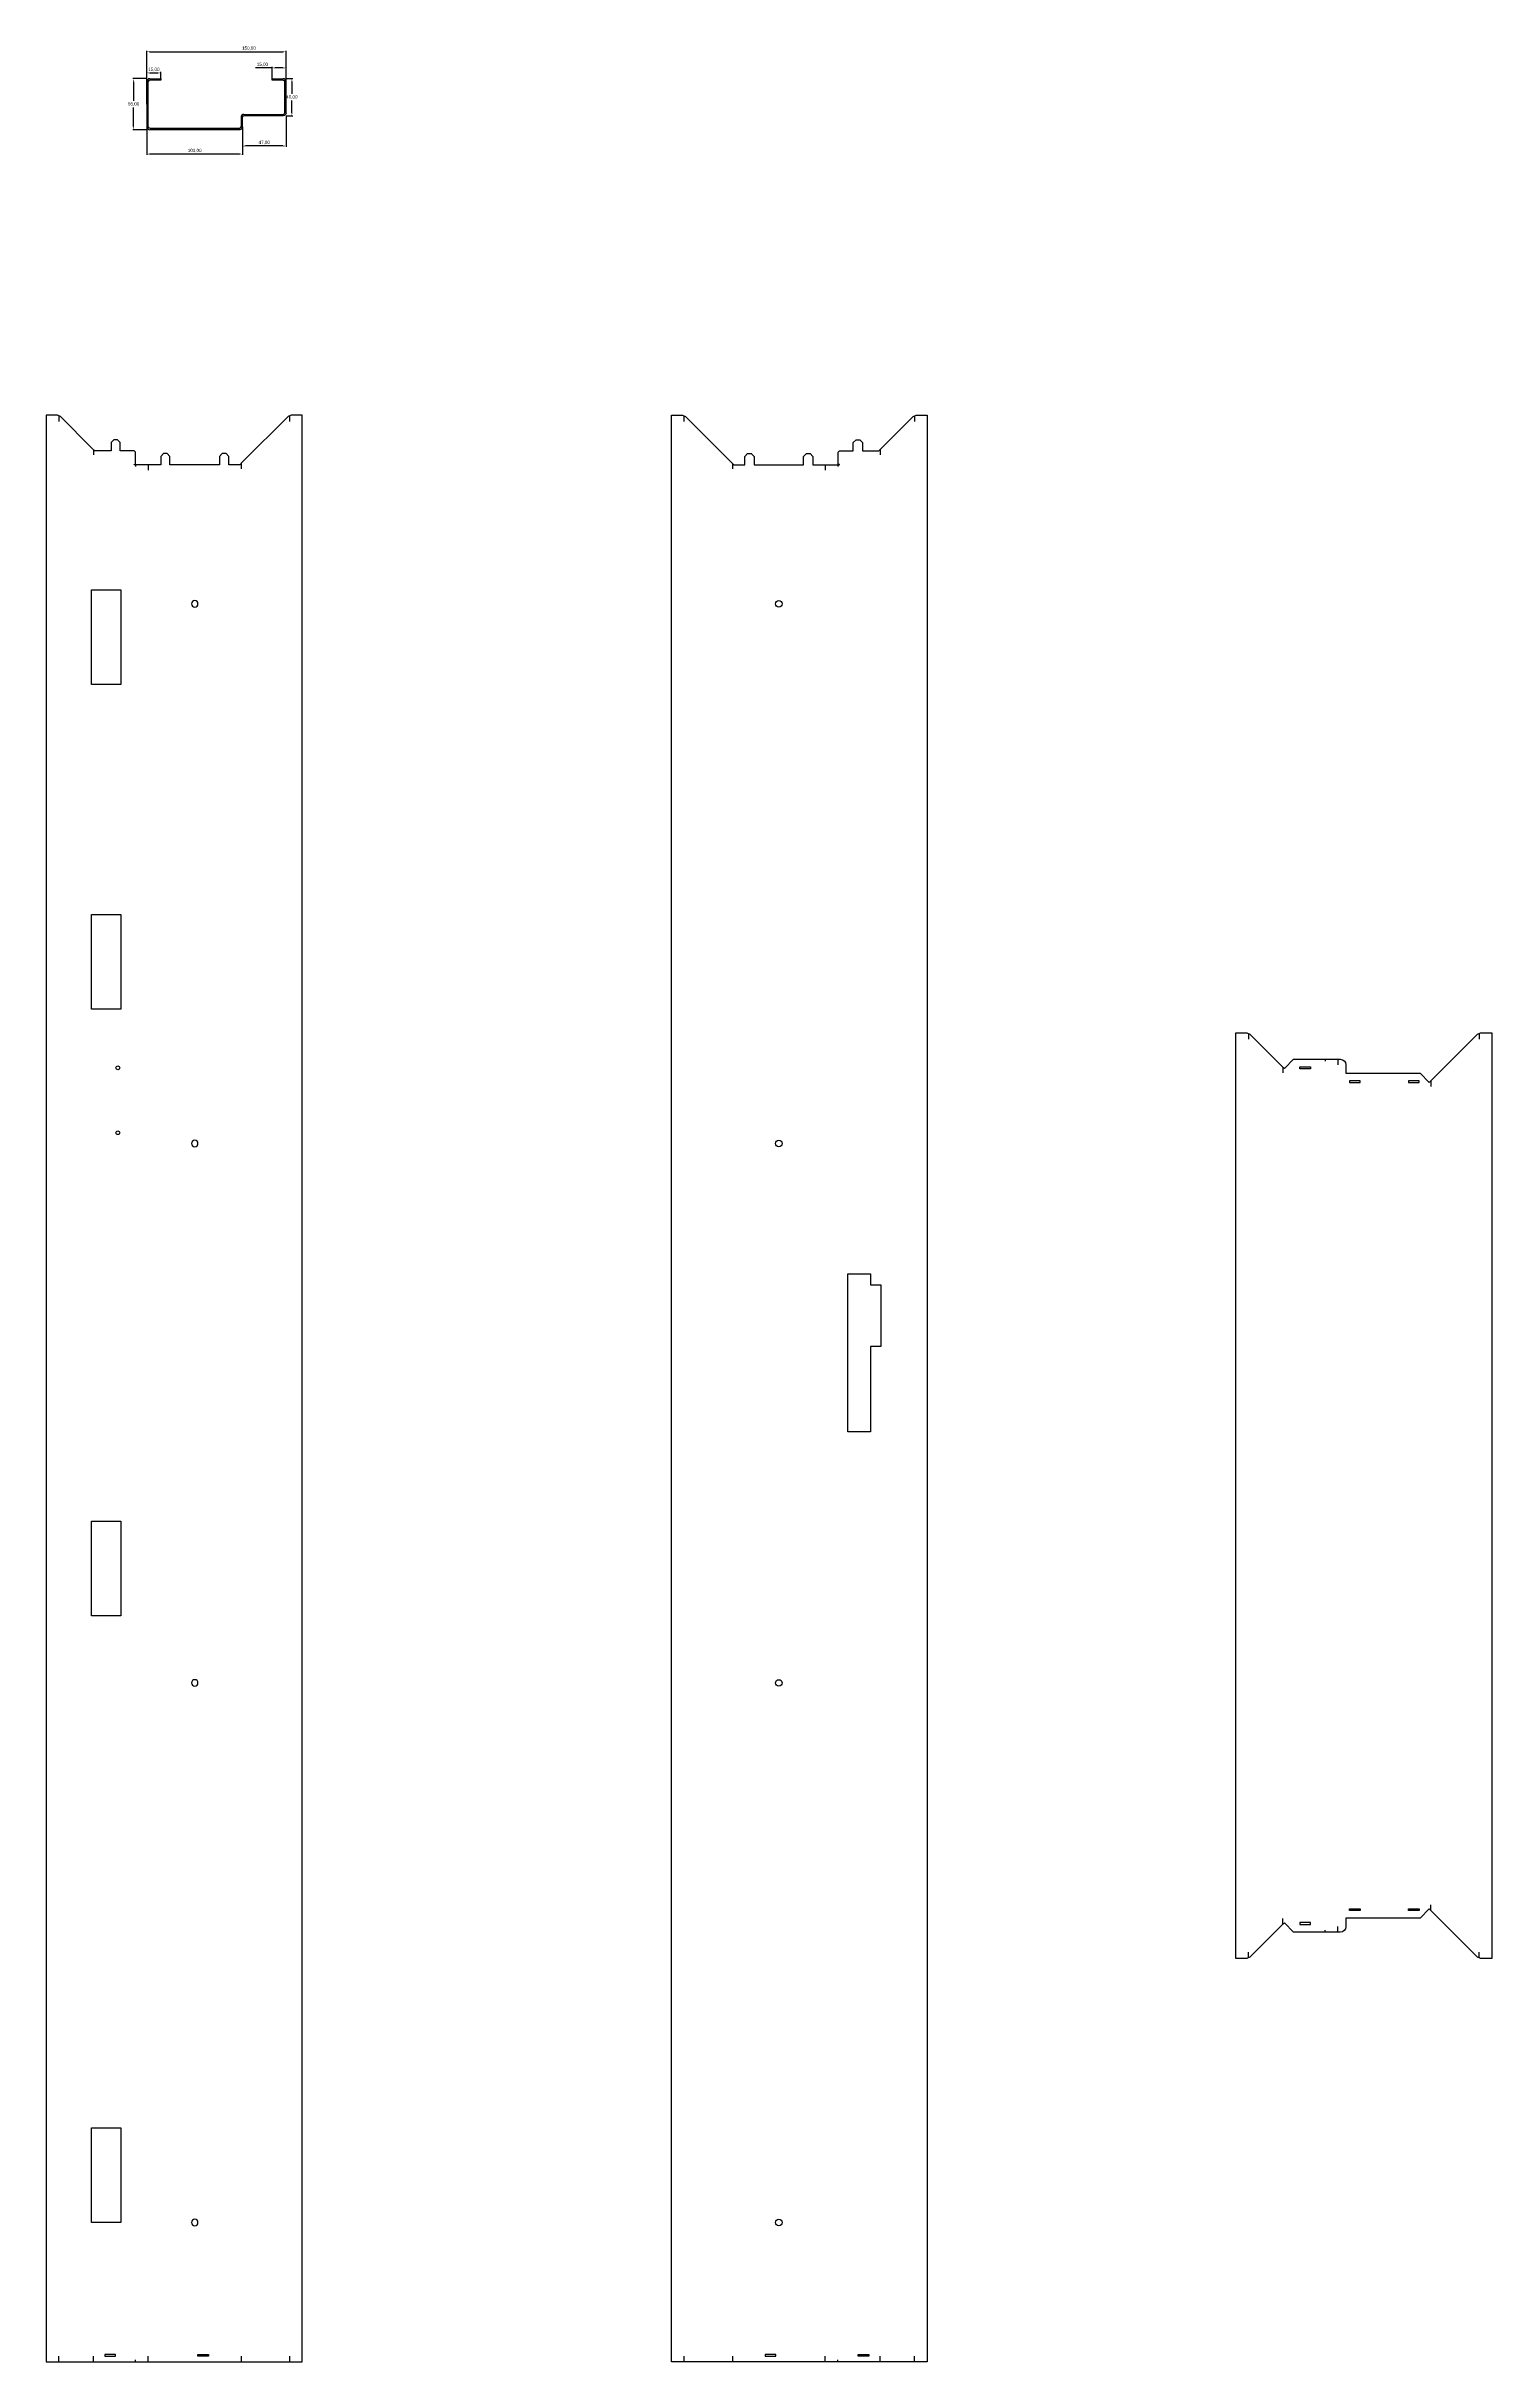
# Model space of a CAD drawing. Header units: inches. Extents: x 5815 to 7373, y 14 to 2510.
import ezdxf

# ---------------------------------------------------------------- set-up
doc = ezdxf.new("R2010")
doc.units = ezdxf.units.IN
doc.header["$MEASUREMENT"] = 0
doc.linetypes.add('CENTERX2', pattern=[20.32, 12.7, -2.54, 2.54, -2.54])
doc.layers.add('A-DIMS-INSD', color=7, linetype='Continuous')
doc.styles.get("Standard").update_dxf_attribs({"font": 'arial.ttf'})
doc.dimstyles.new('ISO-25', dxfattribs={"dimtxt": 2.5, "dimasz": 2.5, "dimexe": 1.25, "dimexo": 0.625, "dimtad": 1, "dimtxsty": 'Standard', "dimcen": 2.5, "dimadec": 0, "dimazin": 0, "dimtfac": 1, "dimtmove": 0, "dimatfit": 3, "dimfxl": 1, "dimarcsym": 0})

# ---------------------------------------------------------------- blocks, each defined once
blk = doc.blocks.new('*D1')
at = {"layer": 'A-DIMS-INSD', "color": 0, "lineweight": -2, "transparency": 16777216}
for p, q in [((5923, 2475.3), (5907.7, 2475.3)), ((5908.7, 2472), (5908.7, 2451.4)), ((5908.7, 2423.6), (5908.7, 2444.1)), ((5923, 2420.3), (5907.7, 2420.3))]:
    blk.add_line(p, q, dxfattribs=at)
at = {"layer": 'A-DIMS-INSD', "color": 0, "transparency": 16777216}
for points in [[(5908.2, 2472), (5909.3, 2472), (5908.7, 2475.3)], [(5908.2, 2423.6), (5909.3, 2423.6), (5908.7, 2420.3)]]:
    blk.add_solid(points, dxfattribs=at)
at = {"layer": 'Defpoints', "color": 0, "transparency": 16777216}
for p in [(5923, 2475.3), (5908.7, 2420.3), (5923, 2420.3)]:
    blk.add_point(p, dxfattribs=at)
at = {"layer": 'A-DIMS-INSD', "color": 0, "transparency": 16777216, "insert": (5908.7, 2447.8), "char_height": 3.5, "attachment_point": 5}
blk.add_mtext('55,00', dxfattribs=at)
blk = doc.blocks.new('*D2')
at = {"layer": 'A-DIMS-INSD', "color": 0, "lineweight": -2, "transparency": 16777216}
for p, q in [((6026, 2423.3), (6026, 2401.7)), ((6073, 2435.3), (6073, 2401.7)), ((6069.7, 2402.7), (6029.3, 2402.7))]:
    blk.add_line(p, q, dxfattribs=at)
at = {"layer": 'A-DIMS-INSD', "color": 0, "transparency": 16777216}
for points in [[(6029.3, 2403.2), (6029.3, 2402.1), (6026, 2402.7)], [(6069.7, 2403.2), (6069.7, 2402.1), (6073, 2402.7)]]:
    blk.add_solid(points, dxfattribs=at)
at = {"layer": 'Defpoints', "color": 0, "transparency": 16777216}
for p in [(6026, 2423.3), (6073, 2435.3), (6026, 2402.7)]:
    blk.add_point(p, dxfattribs=at)
at = {"layer": 'A-DIMS-INSD', "color": 0, "transparency": 16777216, "insert": (6049.5, 2406.3), "char_height": 3.5, "attachment_point": 5}
blk.add_mtext('47,00', dxfattribs=at)
blk = doc.blocks.new('*D3')
at = {"layer": 'A-DIMS-INSD', "color": 0, "lineweight": -2, "transparency": 16777216}
for p, q in [((5923, 2423.3), (5923, 2393)), ((6026, 2423.3), (6026, 2393)), ((6022.7, 2394), (5926.3, 2394))]:
    blk.add_line(p, q, dxfattribs=at)
at = {"layer": 'A-DIMS-INSD', "color": 0, "transparency": 16777216}
for points in [[(5926.3, 2394.5), (5926.3, 2393.4), (5923, 2394)], [(6022.7, 2394.5), (6022.7, 2393.4), (6026, 2394)]]:
    blk.add_solid(points, dxfattribs=at)
at = {"layer": 'Defpoints', "color": 0, "transparency": 16777216}
for p in [(5923, 2423.3), (6026, 2423.3), (5923, 2394)]:
    blk.add_point(p, dxfattribs=at)
at = {"layer": 'A-DIMS-INSD', "color": 0, "transparency": 16777216, "insert": (5974.5, 2397.6), "char_height": 3.5, "attachment_point": 5}
blk.add_mtext('103,00', dxfattribs=at)
blk = doc.blocks.new('*D4')
at = {"color": 0, "lineweight": -2, "transparency": 16777216}
for p, q in [((6058, 2486.9), (6040.2, 2486.9)), ((6058, 2475.3), (6058, 2487.9)), ((6069.7, 2486.9), (6061.3, 2486.9)), ((6073, 2475.3), (6073, 2487.9))]:
    blk.add_line(p, q, dxfattribs=at)
at = {"color": 0, "transparency": 16777216}
for points in [[(6061.3, 2487.4), (6061.3, 2486.3), (6058, 2486.9)], [(6069.7, 2487.4), (6069.7, 2486.3), (6073, 2486.9)]]:
    blk.add_solid(points, dxfattribs=at)
at = {"layer": 'Defpoints', "color": 0, "transparency": 16777216}
for p in [(6058, 2486.9), (6058, 2475.3), (6073, 2475.3)]:
    blk.add_point(p, dxfattribs=at)
at = {"color": 0, "transparency": 16777216, "insert": (6047.5, 2490.5), "char_height": 3.5, "attachment_point": 5}
blk.add_mtext('15,00', dxfattribs=at)
blk = doc.blocks.new('*D5')
at = {"color": 0, "lineweight": -2, "transparency": 16777216}
for p, q in [((5923, 2472.3), (5923, 2482.5)), ((5926.3, 2481.5), (5934.7, 2481.5)), ((5938, 2475.3), (5938, 2482.5))]:
    blk.add_line(p, q, dxfattribs=at)
at = {"color": 0, "transparency": 16777216}
for points in [[(5926.3, 2482), (5926.3, 2480.9), (5923, 2481.5)], [(5934.7, 2482), (5934.7, 2480.9), (5938, 2481.5)]]:
    blk.add_solid(points, dxfattribs=at)
at = {"layer": 'Defpoints', "color": 0, "transparency": 16777216}
for p in [(5923, 2472.3), (5938, 2481.5), (5938, 2475.3)]:
    blk.add_point(p, dxfattribs=at)
at = {"color": 0, "transparency": 16777216, "insert": (5930.5, 2485.1), "char_height": 3.5, "attachment_point": 5}
blk.add_mtext('15,00', dxfattribs=at)
blk = doc.blocks.new('*D6')
at = {"color": 0, "lineweight": -2, "transparency": 16777216}
for p, q in [((6073, 2475.3), (6080.3, 2475.3)), ((6079.3, 2472), (6079.3, 2458.9)), ((6079.3, 2438.6), (6079.3, 2451.6)), ((6073, 2435.3), (6080.3, 2435.3))]:
    blk.add_line(p, q, dxfattribs=at)
at = {"color": 0, "transparency": 16777216}
for points in [[(6078.8, 2472), (6079.9, 2472), (6079.3, 2475.3)], [(6078.8, 2438.6), (6079.9, 2438.6), (6079.3, 2435.3)]]:
    blk.add_solid(points, dxfattribs=at)
at = {"layer": 'Defpoints', "color": 0, "transparency": 16777216}
for p in [(6073, 2475.3), (6073, 2435.3), (6079.3, 2435.3)]:
    blk.add_point(p, dxfattribs=at)
at = {"color": 0, "transparency": 16777216, "insert": (6079.3, 2455.3), "char_height": 3.5, "attachment_point": 5}
blk.add_mtext('40,00', dxfattribs=at)
blk = doc.blocks.new('*D44')
at = {"color": 0, "lineweight": -2, "transparency": 16777216}
for p, q in [((5923, 2447.8), (5923, 2505.2)), ((5926.3, 2504.2), (6069.7, 2504.2)), ((6073, 2447.8), (6073, 2505.2))]:
    blk.add_line(p, q, dxfattribs=at)
at = {"color": 0, "transparency": 16777216}
for points in [[(5926.3, 2504.8), (5926.3, 2503.7), (5923, 2504.2)], [(6069.7, 2504.8), (6069.7, 2503.7), (6073, 2504.2)]]:
    blk.add_solid(points, dxfattribs=at)
at = {"layer": 'Defpoints', "color": 0, "transparency": 16777216}
for p in [(6073, 2504.2), (5923, 2447.8), (6073, 2447.8)]:
    blk.add_point(p, dxfattribs=at)
at = {"color": 0, "transparency": 16777216, "insert": (6033, 2507.9), "char_height": 3.5, "attachment_point": 5}
blk.add_mtext('150,00', dxfattribs=at)
blk = doc.blocks.new('*U61')
at = {"color": 0}
blk.add_circle((0, 0), 3.5, dxfattribs=at)
blk = doc.blocks.new('*U62')
at = {"color": 0, "linetype": 'ByBlock', "lineweight": -2, "transparency": 16777216, "rotation": 90}
for p in [(5974.6, 1909.1), (5974.6, 1327.4), (5974.6, 745.8), (5974.6, 164.1)]:
    blk.add_blockref('*U61', p, dxfattribs=at)
blk = doc.blocks.new('*U64')
at = {"color": 0}
blk.add_circle((0, 0), 3.5, dxfattribs=at)
blk = doc.blocks.new('*U66')
at = {"color": 0, "linetype": 'ByBlock', "lineweight": -2, "transparency": 16777216, "rotation": 90}
for p in [(5974.6, 1909.1), (5974.6, 1327.4), (5974.6, 745.8), (5974.6, 164.1)]:
    blk.add_blockref('*U64', p, dxfattribs=at)

msp = doc.modelspace()

# ---------------------------------------------------------------- linework, layer by layer
at = {"linetype": 'Continuous', "lineweight": 25}
for p, q in [((5923.027, 2472.271), (5923.027, 2423.271)), ((5926.027, 2475.271), (5938.027, 2475.271)), ((5938.027, 2473.771), (5926.027, 2473.771)), ((5938.027, 2475.271), (5938.027, 2473.771)), ((6058.027, 2473.771), (6058.027, 2475.271)), ((6058.027, 2475.271), (6070.027, 2475.271)), ((6070.027, 2473.771), (6058.027, 2473.771)), ((6073.027, 2438.271), (6073.027, 2472.271)), ((5926.027, 2421.771), (6023.027, 2421.771)), ((6026.027, 2423.271), (6026.027, 2433.771)), ((6027.527, 2436.771), (6070.027, 2436.771))]:
    msp.add_line(p, q, dxfattribs=at)
at = {"linetype": 'CENTERX2'}
for p, q in [((5828.126, 2111.85), (5828.126, 2105.85)), ((6076.794, 2111.85), (6076.794, 2105.85)), ((6502.034, 2111.85), (6502.034, 2105.85)), ((6750.702, 2111.85), (6750.702, 2105.85)), ((5865.259, 2075.6), (5865.259, 2069.6)), ((6713.569, 2075.6), (6713.569, 2069.6)), ((5910.893, 2059.1), (5910.893, 2057.1)), ((5924.527, 2059.1), (5924.527, 2053.1)), ((6024.661, 2060.6), (6024.661, 2054.6)), ((6554.167, 2060.6), (6554.167, 2054.6)), ((6654.301, 2059.1), (6654.301, 2053.1)), ((6667.935, 2059.1), (6667.935, 2057.1)), ((5828.126, 14.1), (5828.126, 20.1)), ((5865.259, 14.1), (5865.259, 20.1)), ((5924.527, 14.1), (5924.527, 20.1)), ((6024.661, 20.1), (6024.661, 14.1)), ((6076.794, 20.1), (6076.794, 14.1)), ((6502.034, 20.1), (6502.034, 14.1)), ((6554.167, 20.1), (6554.167, 14.1)), ((6654.301, 14.1), (6654.301, 20.1)), ((6713.569, 14.1), (6713.569, 20.1)), ((6750.702, 14.1), (6750.702, 20.1))]:
    msp.add_line(p, q, dxfattribs=at)
for p, q in [((7110.555, 1445.953), (7110.555, 1439.953)), ((7359.224, 1445.953), (7359.224, 1439.953)), ((7147.689, 1409.703), (7147.689, 1403.703)), ((7193.323, 1418.203), (7193.323, 1416.203)), ((7206.956, 1418.203), (7206.956, 1412.203)), ((7307.09, 1394.703), (7307.09, 1388.703)), ((7307.09, 500.703), (7307.09, 506.703)), ((7147.689, 485.703), (7147.689, 491.703)), ((7193.323, 477.203), (7193.323, 479.203)), ((7206.956, 477.203), (7206.956, 483.203)), ((7110.555, 449.453), (7110.555, 455.453)), ((7359.224, 449.453), (7359.224, 455.453)), ((5910.893, 14.1), (5910.893, 16.1)), ((6667.935, 14.1), (6667.935, 16.1))]:
    msp.add_line(p, q)
at = {"linetype": 'Continuous', "lineweight": 25}
for points in [[(5926.027, 2421.771, -0.41421356), (5924.527, 2423.271), (5924.527, 2472.271)], [(6070.027, 2473.771, -0.41421356), (6071.527, 2472.271), (6071.527, 2438.271)], [(6026.027, 2423.271, -0.41421356), (6023.027, 2420.271), (5926.027, 2420.271)], [(6027.527, 2436.771, 0.41421356), (6024.527, 2433.771), (6024.527, 2423.271)], [(6073.027, 2438.271, -0.41421356), (6070.027, 2435.271), (6027.527, 2435.271)]]:
    msp.add_lwpolyline(points, format="xyb", dxfattribs=at)
for points in [[(5814.559, 14.1), (6090.361, 14.1), (6090.361, 2112.6), (6078.361, 2112.6), (6075.228, 2111.1), (6026.228, 2062.1), (6023.094, 2059.1), (6011.283, 2059.1), (6011.283, 2068.1), (6008.283, 2071.1), (6004.283, 2071.1), (6001.283, 2068.1), (6001.283, 2059.1), (5947.905, 2059.1), (5947.905, 2068.1), (5944.905, 2071.1), (5940.905, 2071.1), (5937.905, 2068.1), (5937.905, 2059.1), (5909.326, 2059.1), (5909.326, 2059.3), (5910.626, 2059.3), (5910.626, 2072.6), (5909.326, 2074.1), (5894.326, 2074.1), (5894.326, 2083.1), (5891.326, 2086.1), (5887.326, 2086.1), (5884.326, 2083.1), (5884.326, 2074.1), (5866.826, 2074.1), (5863.693, 2077.1), (5829.693, 2111.1), (5826.559, 2112.6), (5814.559, 2112.6)], [(6764.269, 14.1), (6488.467, 14.1), (6488.467, 2112.6), (6500.467, 2112.6), (6503.601, 2111.1), (6552.601, 2062.1), (6555.734, 2059.1), (6567.545, 2059.1), (6567.545, 2068.1), (6570.545, 2071.1), (6574.545, 2071.1), (6577.545, 2068.1), (6577.545, 2059.1), (6630.923, 2059.1), (6630.923, 2068.1), (6633.923, 2071.1), (6637.923, 2071.1), (6640.923, 2068.1), (6640.923, 2059.1), (6669.502, 2059.1), (6669.502, 2059.3), (6668.202, 2059.3), (6668.202, 2072.6), (6669.502, 2074.1), (6684.502, 2074.1), (6684.502, 2083.1), (6687.502, 2086.1), (6691.502, 2086.1), (6694.502, 2083.1), (6694.502, 2074.1), (6712.002, 2074.1), (6715.136, 2077.1), (6749.136, 2111.1), (6752.269, 2112.6), (6764.269, 2112.6)], [(7177.506, 1409.903), (7177.506, 1408.003), (7166.006, 1408.003), (7166.006, 1409.903)], [(7219.584, 1394.903), (7219.584, 1393.003), (7231.084, 1393.003), (7231.084, 1394.903)], [(7282.962, 1394.903), (7282.962, 1393.003), (7294.462, 1393.003), (7294.462, 1394.903)], [(7219.584, 500.503), (7219.584, 502.403), (7231.084, 502.403), (7231.084, 500.503)], [(7282.962, 500.503), (7282.962, 502.403), (7294.462, 502.403), (7294.462, 500.503)], [(7177.506, 485.503), (7177.506, 487.403), (7166.006, 487.403), (7166.006, 485.503)], [(5877.576, 19.9), (5889.076, 19.9), (5889.076, 21.8), (5877.576, 21.8)], [(5989.344, 19.9), (5977.844, 19.9), (5977.844, 21.8), (5989.344, 21.8)], [(6589.484, 19.9), (6600.984, 19.9), (6600.984, 21.8), (6589.484, 21.8)], [(6701.252, 19.9), (6689.752, 19.9), (6689.752, 21.8), (6701.252, 21.8)]]:
    msp.add_lwpolyline(points, close=True, dxfattribs=at)
for points in [[(5863.443, 1924.1), (5894.943, 1924.1), (5894.943, 1822.1), (5863.443, 1822.1)], [(5863.443, 1574.1), (5894.943, 1574.1), (5894.943, 1472.1), (5863.443, 1472.1)], [(6703.185, 1108.35), (6703.185, 1016.35), (6678.685, 1016.35), (6678.685, 1186.85), (6703.185, 1186.85), (6703.185, 1174.85), (6714.169, 1174.85), (6714.169, 1108.35)], [(5863.451, 920.1), (5894.951, 920.1), (5894.951, 818.1), (5863.451, 818.1)], [(5863.459, 266.1), (5894.959, 266.1), (5894.959, 164.1), (5863.459, 164.1)]]:
    msp.add_lwpolyline(points, close=True)
msp.add_lwpolyline([(7112.122, 450.203), (7108.988, 448.703), (7096.988, 448.703), (7096.988, 1446.703), (7108.988, 1446.703), (7112.122, 1445.203), (7146.122, 1411.203), (7149.256, 1408.203), (7159.256, 1418.203), (7209.523, 1418.203, -0.41421356), (7215.523, 1412.203), (7215.523, 1403.203), (7295.523, 1403.203), (7305.523, 1393.203), (7308.657, 1396.203), (7357.657, 1445.203), (7360.791, 1446.703), (7372.791, 1446.703), (7372.791, 448.703), (7360.791, 448.703), (7357.657, 450.203), (7308.657, 499.203), (7305.523, 502.203), (7295.523, 492.203), (7215.523, 492.203), (7215.523, 483.203, -0.41421356), (7209.523, 477.203), (7159.256, 477.203), (7149.256, 487.203), (7146.122, 484.203)], format="xyb", close=True, dxfattribs=at)
for centre in [(5891.693, 1408.94), (5891.693, 1338.94)]:
    msp.add_circle(centre, 2)
for centre, radius, start, end in [((5926.027, 2472.271), 3, 90, 180), ((5926.027, 2472.271), 1.5, 90, 180), ((6070.027, 2472.271), 3, 0, 90), ((5926.027, 2423.271), 3, 180, 270), ((6023.027, 2423.271), 1.5, 270, 0), ((6027.527, 2433.771), 1.5, 90, 180), ((6070.027, 2438.271), 1.5, 270, 0)]:
    msp.add_arc(centre, radius, start, end, dxfattribs=at)

# ---------------------------------------------------------------- block references
at = {"xscale": -1}
msp.add_blockref('*U62', (11949.188, 0), dxfattribs=at)
msp.add_blockref('*U66', (629.641, 0))

# ---------------------------------------------------------------- dimensions: what is measured, and where the dimension line sits
for base, p1, p2, picture, middle in [((6073.027, 2504.246), (5923.027, 2447.771), (6073.027, 2447.771), '*D44', (6033.027, 2504.246)), ((5938.027, 2481.493), (5923.027, 2472.271), (5938.027, 2475.271), '*D5', (5930.527, 2481.493))]:
    dim = msp.add_linear_dim(base=base, p1=p1, p2=p2, dimstyle='ISO-25', override={"dimtxt": 3.5, "dimasz": 3.302, "dimexe": 1, "dimexo": 0, "dimgap": 1.524, "dimtih": 1, "dimtoh": 1, "dimzin": 1, "dimadec": 2, "dimtzin": 1})
    dim.commit()
    dim.dimension.update_dxf_attribs({"geometry": picture, "text_midpoint": middle, "dimtype": 160})
dim = msp.add_linear_dim(base=(6058.027, 2486.889), p1=(6073.027, 2475.271), p2=(6058.027, 2475.271), angle=180, dimstyle='ISO-25', override={"dimtxt": 3.5, "dimasz": 3.302, "dimexe": 1, "dimexo": 0, "dimgap": 1.524, "dimtih": 1, "dimtoh": 1, "dimzin": 1, "dimadec": 2, "dimtzin": 1})
dim.commit()
dim.dimension.update_dxf_attribs({"geometry": '*D4', "text_midpoint": (6047.466, 2486.889), "dimtype": 160})
dim = msp.add_linear_dim(base=(6079.317, 2435.271), p1=(6073.027, 2475.271), p2=(6073.027, 2435.271), angle=270, dimstyle='ISO-25', override={"dimtxt": 3.5, "dimasz": 3.302, "dimexe": 1, "dimexo": 0, "dimgap": 1.524, "dimtih": 1, "dimtoh": 1, "dimzin": 1, "dimadec": 2, "dimtzin": 1})
dim.commit()
dim.dimension.update_dxf_attribs({"geometry": '*D6', "text_midpoint": (6079.317, 2455.271)})
at = {"layer": 'A-DIMS-INSD'}
for base, p1, p2, angle, picture, middle in [((5908.748, 2420.271), (5923.027, 2475.271), (5923.027, 2420.271), 90, '*D1', (5908.748, 2447.771)), ((5923.027, 2393.967), (6026.027, 2423.271), (5923.027, 2423.271), 180, '*D3', (5974.527, 2397.595)), ((6026.027, 2402.69), (6073.027, 2435.271), (6026.027, 2423.271), 180, '*D2', (6049.527, 2406.317))]:
    dim = msp.add_linear_dim(base=base, p1=p1, p2=p2, angle=angle, dimstyle='ISO-25', override={"dimtxt": 3.5, "dimasz": 3.302, "dimexe": 1, "dimexo": 0, "dimgap": 1.524, "dimtih": 1, "dimtoh": 1, "dimzin": 1, "dimadec": 2, "dimtzin": 1}, dxfattribs=at)
    dim.commit()
    dim.dimension.update_dxf_attribs({"geometry": picture, "text_midpoint": middle})

doc.saveas('drawing.dxf')
